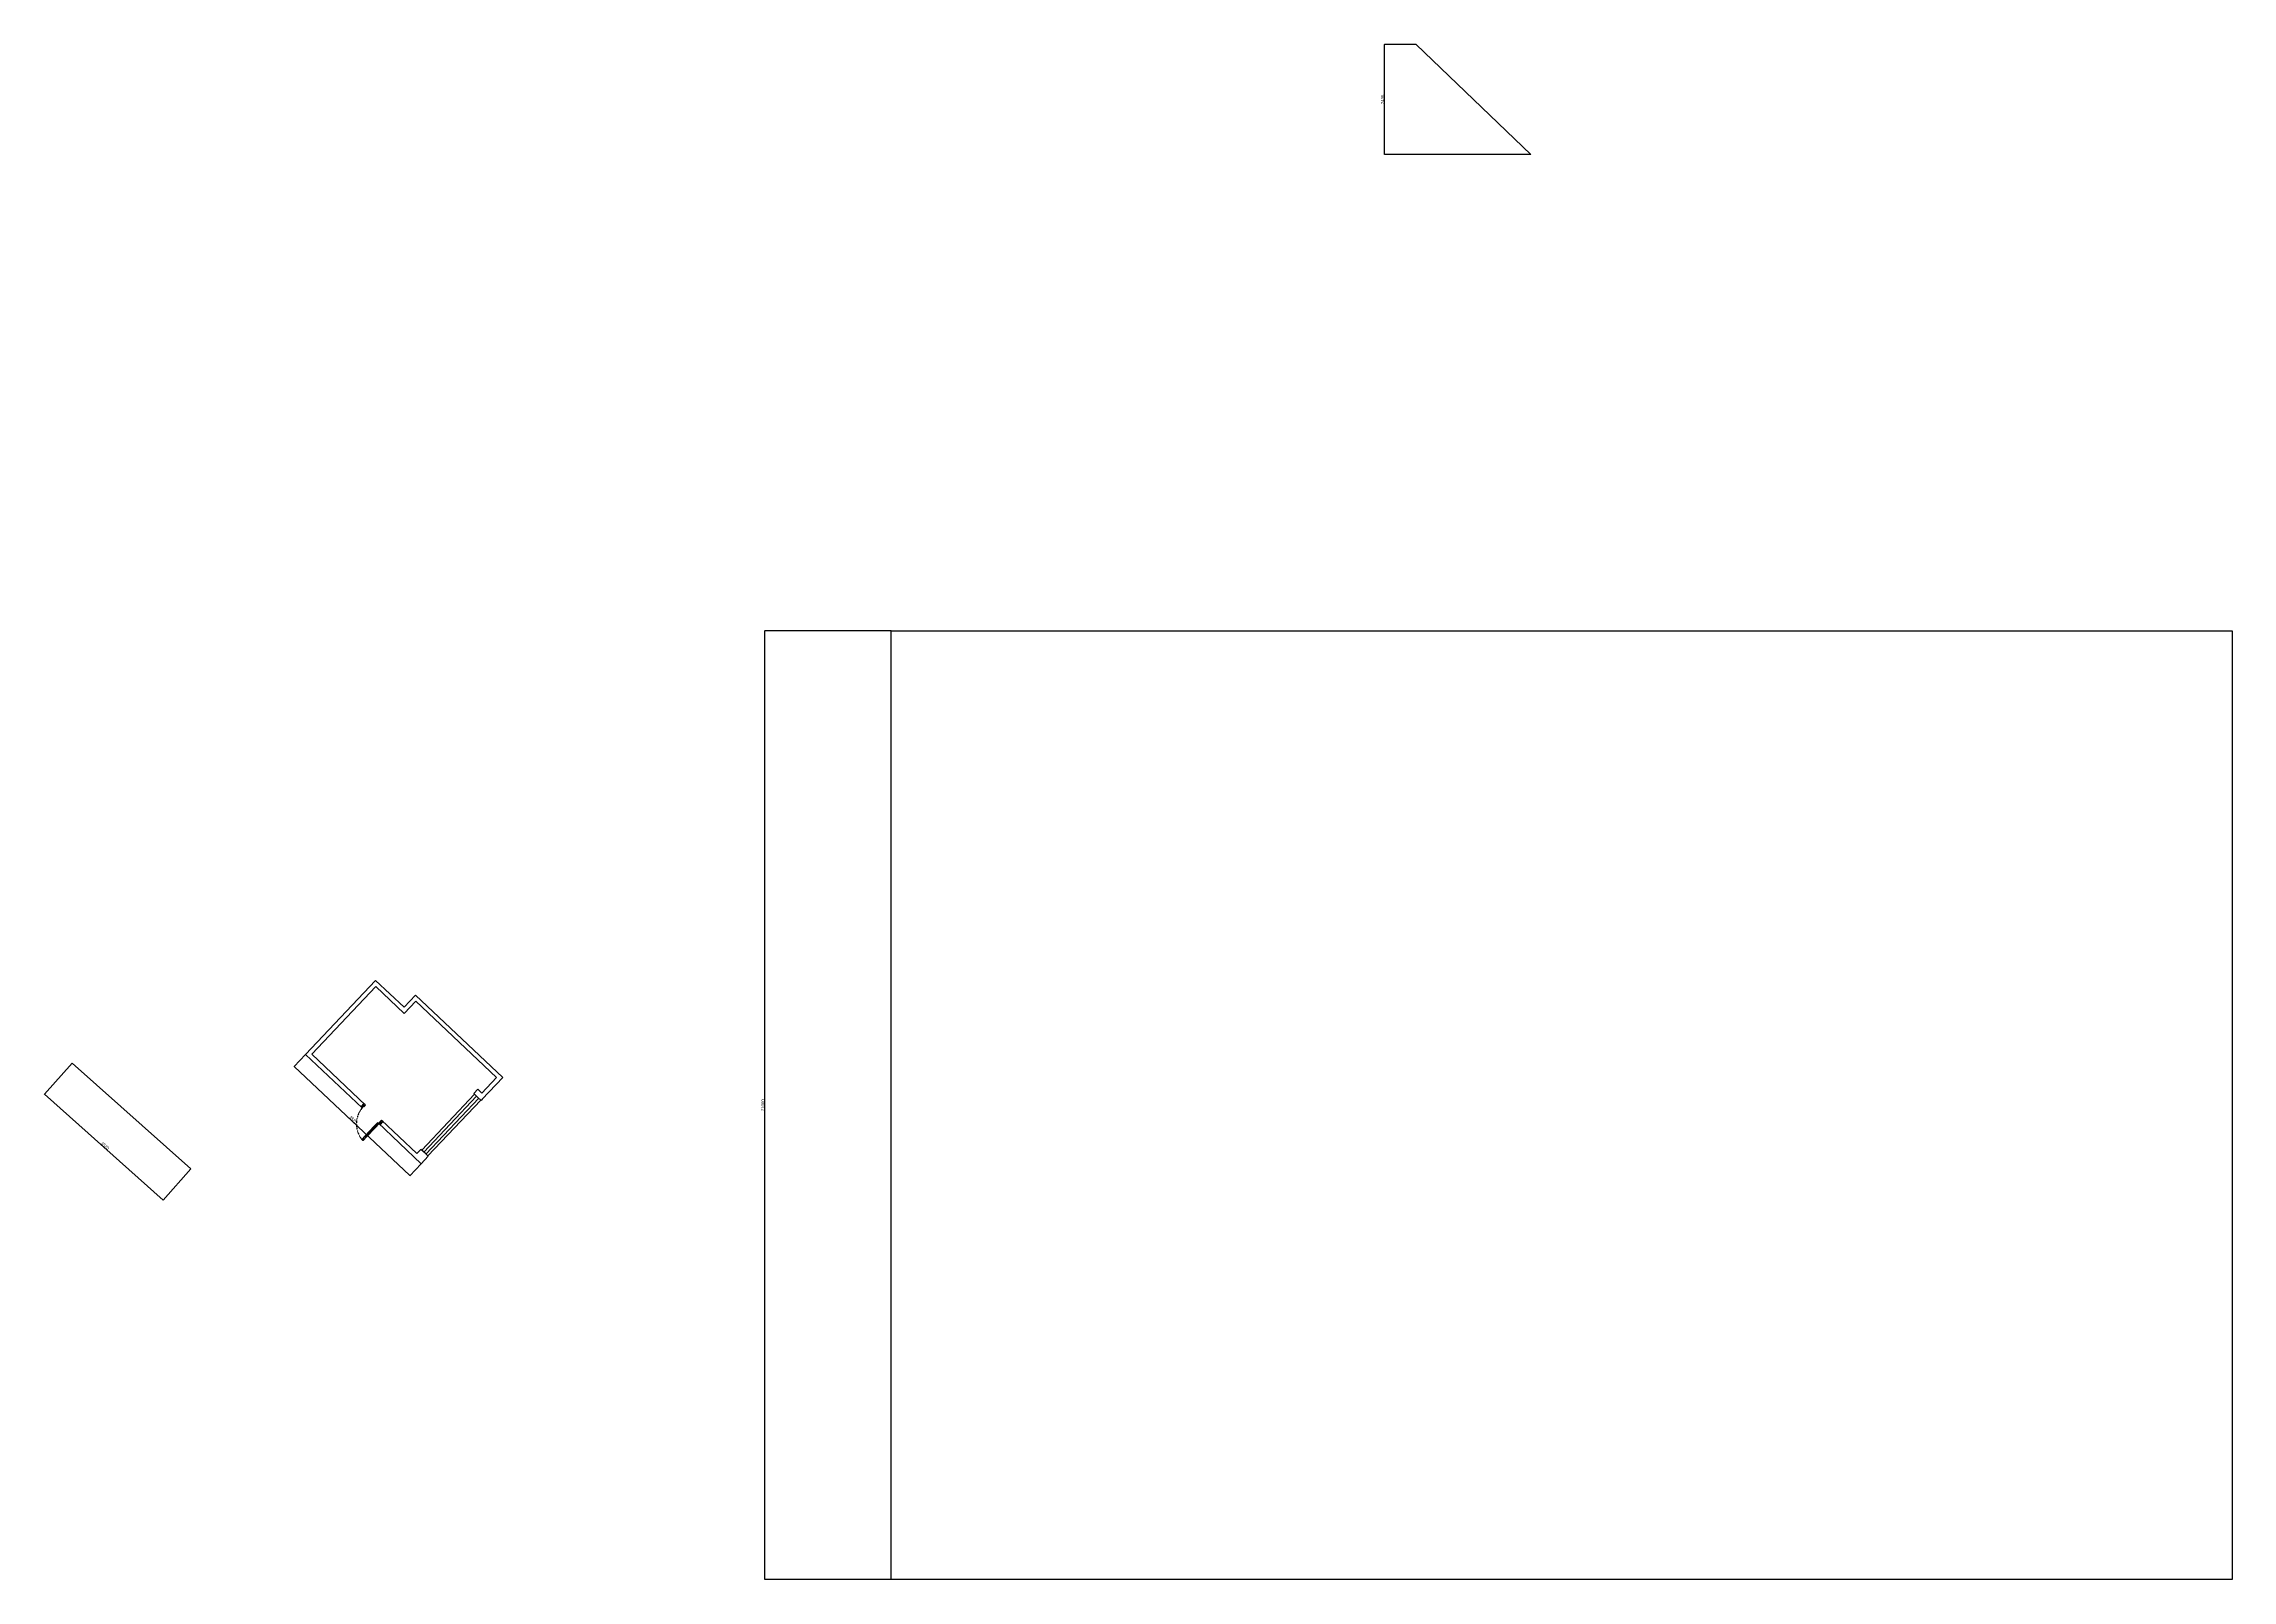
# Model space of a CAD drawing. Header units: millimetres. Extents: x -152054 to 94068, y -14280 to 90567.
# Drawn here: x -7515 to 40940, y 32559 to 66561 of the extents above; entities that cross this region are included whole.
import ezdxf

# ---------------------------------------------------------------- set-up
doc = ezdxf.new("R2010")
doc.units = ezdxf.units.MM
doc.linetypes.add('HIDDEN', pattern=[0.375, 0.25, -0.125])
doc.layers.add('ALM', color=120, linetype='Continuous')
doc.styles.get("Standard").update_dxf_attribs({"font": 'arial.ttf'})
doc.dimstyles.new('ISO-25', dxfattribs={"dimtxt": 67.5, "dimasz": 22.5, "dimexe": 1.25, "dimexo": 0.625, "dimgap": 5.63, "dimtad": 1, "dimtoh": 1, "dimdec": 0, "dimtxsty": 'Standard', "dimblk": 'ARCHTICK', "dimcen": 2.5, "dimclrd": 40, "dimclre": 40, "dimclrt": 1, "dimadec": 0, "dimazin": 0, "dimtfac": 1, "dimtdec": 0, "dimtmove": 0, "dimatfit": 3, "dimldrblk": 'BOXFILLED', "dimfxl": 1, "dimarcsym": 0})
picture_1 = doc.add_image_def('image1.jpg', size_in_pixel=(4961, 3509))

# ---------------------------------------------------------------- blocks, each defined once
blk = doc.blocks.new('_ArchTick')
at = {"color": 0, "linetype": 'ByBlock', "const_width": 0.15}
blk.add_lwpolyline([(-0.5, -0.5), (0.5, 0.5)], dxfattribs=at)
blk = doc.blocks.new('*D32')
at = {"color": 40, "lineweight": -2, "transparency": 16777216}
for p, q in [((11250, 53571), (8448, 53571)), ((8449, 32571), (8449, 53571)), ((11250, 32571), (8448, 32571))]:
    blk.add_line(p, q, dxfattribs=at)
at = {"layer": 'Defpoints', "color": 0, "transparency": 16777216}
for p in [(8449, 53571), (11251, 53571), (11251, 32571)]:
    blk.add_point(p, dxfattribs=at)
at = {"color": 40, "lineweight": -2, "transparency": 16777216, "xscale": 22.5, "yscale": 22.5, "zscale": 22.5}
for p, rotation in [((8449, 53571), 90), ((8449, 32571), 270)]:
    blk.add_blockref('_ArchTick', p, dxfattribs=dict(at, rotation=rotation))
at = {"color": 1, "transparency": 16777216, "insert": (8409, 43071), "char_height": 67.5, "attachment_point": 5, "rotation": 90}
blk.add_mtext('21000', dxfattribs=at)
blk = doc.blocks.new('_BoxFilled')
at = {"color": 0, "linetype": 'ByBlock', "lineweight": -2}
blk.add_line((-0.5, 0), (-1, 0), dxfattribs=at)
at = {"color": 0, "linetype": 'ByBlock'}
blk.add_solid([(-0.5, 0.5), (0.5, 0.5), (-0.5, -0.5), (0.5, -0.5)], dxfattribs=at)
blk = doc.blocks.new('*D41')
at = {"color": 40, "lineweight": -2, "transparency": 16777216}
for p, q in [((-6884, 44004), (-7500, 43314)), ((-4871, 40973), (-7499, 43315)), ((-4256, 41663), (-4872, 40972))]:
    blk.add_line(p, q, dxfattribs=at)
at = {"layer": 'Defpoints', "color": 0, "transparency": 16777216}
for p in [(-6884, 44005), (-7499, 43315), (-4256, 41663)]:
    blk.add_point(p, dxfattribs=at)
at = {"color": 40, "lineweight": -2, "transparency": 16777216, "xscale": 22.5, "yscale": 22.5, "zscale": 22.5}
for p, rotation in [((-7499, 43315), 138.2976922841412), ((-4871, 40973), 318.2976922841412)]:
    blk.add_blockref('_ArchTick', p, dxfattribs=dict(at, rotation=rotation))
at = {"color": 1, "transparency": 16777216, "insert": (-6158, 42174), "char_height": 67.5, "attachment_point": 5, "rotation": 318.2977}
blk.add_mtext('3520', dxfattribs=at)
blk = doc.blocks.new('*D42')
at = {"color": 40, "lineweight": -2, "transparency": 16777216}
for p, q in [((-1717, 44194), (-1968, 43928)), ((592, 41512), (-1967, 43929)), ((842, 41777), (591, 41511))]:
    blk.add_line(p, q, dxfattribs=at)
at = {"layer": 'Defpoints', "color": 0, "transparency": 16777216}
for p in [(-1716, 44194), (-1967, 43929), (843, 41777)]:
    blk.add_point(p, dxfattribs=at)
at = {"color": 40, "lineweight": -2, "transparency": 16777216, "xscale": 22.5, "yscale": 22.5, "zscale": 22.5}
for p, rotation in [((-1967, 43929), 136.6358972108404), ((592, 41512), 316.6358972108404)]:
    blk.add_blockref('_ArchTick', p, dxfattribs=dict(at, rotation=rotation))
at = {"color": 1, "transparency": 16777216, "insert": (-660, 42749), "char_height": 67.5, "attachment_point": 5, "rotation": 316.6359}
blk.add_mtext('3520', dxfattribs=at)
blk = doc.blocks.new('*D49')
at = {"color": 40, "lineweight": -2, "transparency": 16777216}
for p, q in [((22873, 66549), (22168, 66549)), ((22169, 64113), (22169, 66549)), ((25413, 64113), (22168, 64113))]:
    blk.add_line(p, q, dxfattribs=at)
at = {"layer": 'Defpoints', "color": 0, "transparency": 16777216}
for p in [(22169, 66549), (22874, 66549), (25414, 64113)]:
    blk.add_point(p, dxfattribs=at)
at = {"color": 40, "lineweight": -2, "transparency": 16777216, "xscale": 22.5, "yscale": 22.5, "zscale": 22.5}
for p, rotation in [((22169, 66549), 90), ((22169, 64113), 270)]:
    blk.add_blockref('_ArchTick', p, dxfattribs=dict(at, rotation=rotation))
at = {"color": 1, "transparency": 16777216, "insert": (22129, 65331), "char_height": 67.5, "attachment_point": 5, "rotation": 90}
blk.add_mtext('2436', dxfattribs=at)

msp = doc.modelspace()

# ---------------------------------------------------------------- hatches: boundary and pattern name
at = {"true_color": 0xed1f24}
h = msp.add_hatch(dxfattribs=at)
h.set_pattern_fill('ANSI31', color=240, scale=9.67033, angle=-43.3641)
h.set_pattern_definition([(1.6359, (-4994.604, 44503.334), (-0.87652, 30.69078), [])])
h.paths.add_polyline_path([(-54.3, 42710.6), (-63.4, 42707.3), (-63.6, 42706.1), (-54.5, 42709.5)])

# ---------------------------------------------------------------- linework, layer by layer
for points in [[(25413.7, 64112.8), (22873.5, 66548.8)], [(-465.6, 43012.5), (-1716.5, 44194), (-167.2, 45834.4), (463.2, 45239), (717.8, 45508.5), (2646.4, 43686.9), (2188.3, 43201.8)], [(-389.5, 43073.7), (-1579.8, 44197.9), (-163.3, 45697.7), (467.1, 45102.3), (721.7, 45371.8), (2509.7, 43683), (2184.4, 43338.6), (2093, 43424.9), (2004.4, 43331.1), (2095.8, 43244.8)], [(-4256.1, 41663.3), (-6883.9, 44004.8)], [(854.8, 42075.9), (2023.4, 43313.2)], [(899.3, 42033.8), (2067.9, 43271.2)], [(946.2, 41989.6), (2114.8, 43226.9)], [(991.1, 41947.1), (2159.7, 43184.5)], [(2095.8, 43244.8), (2166.1, 43178.4)], [(2188.3, 43201.8), (2166.1, 43178.4)], [(-424.6, 43106.9), (-491, 43036.6)], [(842.6, 41777), (-121.7, 42687.7)], [(-68.9, 42638.1), (-2.6, 42708.3)], [(-58, 42649.7), (-2.6, 42708.3)], [(747.3, 42000), (-37.7, 42741.5)], [(927.2, 42007.5), (835.8, 42093.8), (747.3, 42000), (747.3, 42000)], [(997.5, 41941.1), (842.6, 41777)], [(927.2, 42007.5), (997.5, 41941.1)]]:
    msp.add_lwpolyline(points)
at = {"layer": 'ALM'}
for p, q in [((-197.8, 42607.1), (-397.5, 42395.7)), ((-169.7, 42580.6), (-369.4, 42369.2))]:
    msp.add_line(p, q, dxfattribs=at)
for points in [[(-423.2, 43059.1), (-419.4, 43055.4), (-422.2, 43046.1), (-418.7, 43042.8), (-389.5, 43073.7), (-424.6, 43106.9), (-453.8, 43076), (-450.3, 43072.7), (-441.1, 43076), (-437.6, 43072.7), (-447.6, 43062.2), (-457.5, 43051.6), (-461, 43054.9), (-458.2, 43064.2), (-461.7, 43067.6), (-490.9, 43036.7), (-466.3, 43013.5)], [(-466.5, 43020.3), (-484.1, 43036.9), (-467.5, 43054.4), (-457.3, 43044.8), (-444.1, 43058.8), (-430.8, 43072.9), (-441, 43082.5), (-424.4, 43100), (-396.3, 43073.5), (-412.9, 43056), (-423.4, 43065.9)], [(-419.4, 43042.1), (-423.3, 43045.9), (-420.5, 43055.2), (-423.2, 43057.7), (-432.5, 43047.9), (-426.2, 43041.9), (-429.5, 43038.4), (-435.8, 43044.4), (-439.1, 43040.9), (-429.3, 43031.6)], [(-188, 42597.8), (-184.6, 42601.4), (-184.5, 42607.2), (-181.2, 42610.7), (-167.1, 42597.4), (-170.4, 42593.9), (-176.2, 42593.4), (-179.5, 42589.9), (-169.7, 42580.6), (-93.5, 42661.3), (-97, 42664.6), (-97, 42664.6), (-118, 42684.5), (-118, 42684.5), (-121.6, 42687.8), (-197.8, 42607.1)], [(-181.4, 42617.5), (-121.4, 42681), (-100.3, 42661.1), (-160.3, 42597.6)], [(-50.4, 42706.9), (-54.3, 42710.6), (-63.4, 42707.3), (-66.9, 42710.6), (-37.7, 42741.5), (-2.6, 42708.3), (-31.8, 42677.4), (-35.3, 42680.7), (-32.5, 42690), (-36, 42693.4), (-45.9, 42682.8), (-55.9, 42672.3), (-52.4, 42669), (-43.3, 42672.3), (-39.7, 42669), (-68.9, 42638.1), (-93.5, 42661.3)], [(-86.7, 42661.5), (-69.1, 42644.9), (-52.5, 42662.5), (-62.7, 42672.1), (-49.5, 42686.1), (-36.2, 42700.2), (-26, 42690.6), (-9.5, 42708.1), (-37.5, 42734.6), (-54.1, 42717.1), (-43.6, 42707.1)], [(-67.6, 42709.9), (-63.6, 42706.1), (-54.5, 42709.5), (-51.8, 42706.9), (-61, 42697.1), (-67.4, 42703), (-70.7, 42699.5), (-64.4, 42693.6), (-67.7, 42690.1), (-77.5, 42699.3)], [(-387.6, 42386.4), (-391, 42382.9), (-396.7, 42382.4), (-400.1, 42378.9), (-386, 42365.6), (-382.7, 42369.2), (-382.5, 42375), (-379.2, 42378.5), (-369.4, 42369.2), (-445.6, 42288.5), (-449.1, 42291.8), (-449.1, 42291.8), (-470.2, 42311.7), (-470.2, 42311.7), (-473.7, 42315), (-397.5, 42395.7)], [(-406.9, 42378.7), (-466.9, 42315.2), (-445.8, 42295.3), (-385.8, 42358.8)]]:
    msp.add_lwpolyline(points, close=True, dxfattribs=at)
at = {"layer": 'ALM', "color": 251}
for points in [[(-384.8, 42383.8), (-391.8, 42376.4), (-389, 42373.8), (-382, 42381.1), (-379.2, 42378.5), (-388.8, 42368.3), (-397.3, 42376.3), (-387.6, 42386.4)], [(-389, 42373.8), (-175.4, 42599.9), (-178.2, 42602.6), (-391.8, 42376.4)], [(-185.2, 42595.2), (-178.2, 42602.6), (-175.4, 42599.9), (-182.3, 42592.5), (-179.5, 42589.9), (-169.9, 42600.1), (-178.4, 42608), (-188, 42597.8)]]:
    msp.add_lwpolyline(points, close=True, dxfattribs=at)
at = {"layer": 'ALM', "color": 251, "linetype": 'HIDDEN', "ltscale": 0.35}
msp.add_arc((-37.1, 42658.7), 555.6, 136.46456, 218.21362, dxfattribs=at)

# ---------------------------------------------------------------- dimensions: what is measured, and where the dimension line sits
for base, p1, p2, picture, middle in [((22168.9, 66548.8), (25413.7, 64112.8), (22873.5, 66548.8), '*D49', (22128.8, 65330.8)), ((8448.8, 53570.9), (11250.8, 32571.2), (11250.8, 53570.9), '*D32', (8408.7, 43071.1))]:
    dim = msp.add_linear_dim(base=base, p1=p1, p2=p2, angle=90, dimstyle='ISO-25')
    dim.commit()
    dim.dimension.update_dxf_attribs({"geometry": picture, "text_midpoint": middle})
for p1, p2, distance, picture, middle in [((842.6, 41777), (-1716.5, 44194), 364.8, '*D42', (-659.9, 42749.5)), ((-4256.1, 41663.3), (-6883.9, 44004.8), 924.2, '*D41', (-6158.1, 42174))]:
    dim = msp.add_aligned_dim(p1=p1, p2=p2, distance=distance, dimstyle='ISO-25')
    dim.commit()
    dim.dimension.update_dxf_attribs({"geometry": picture, "text_midpoint": middle})

# ---------------------------------------------------------------- pictures from other files: only their frames are drawn
image = msp.add_image(picture_1, insert=(11250.8, 32571.2), size_in_units=(29689.2, 20999.7))
image.dxf.flags = 7

doc.saveas('drawing.dxf')
